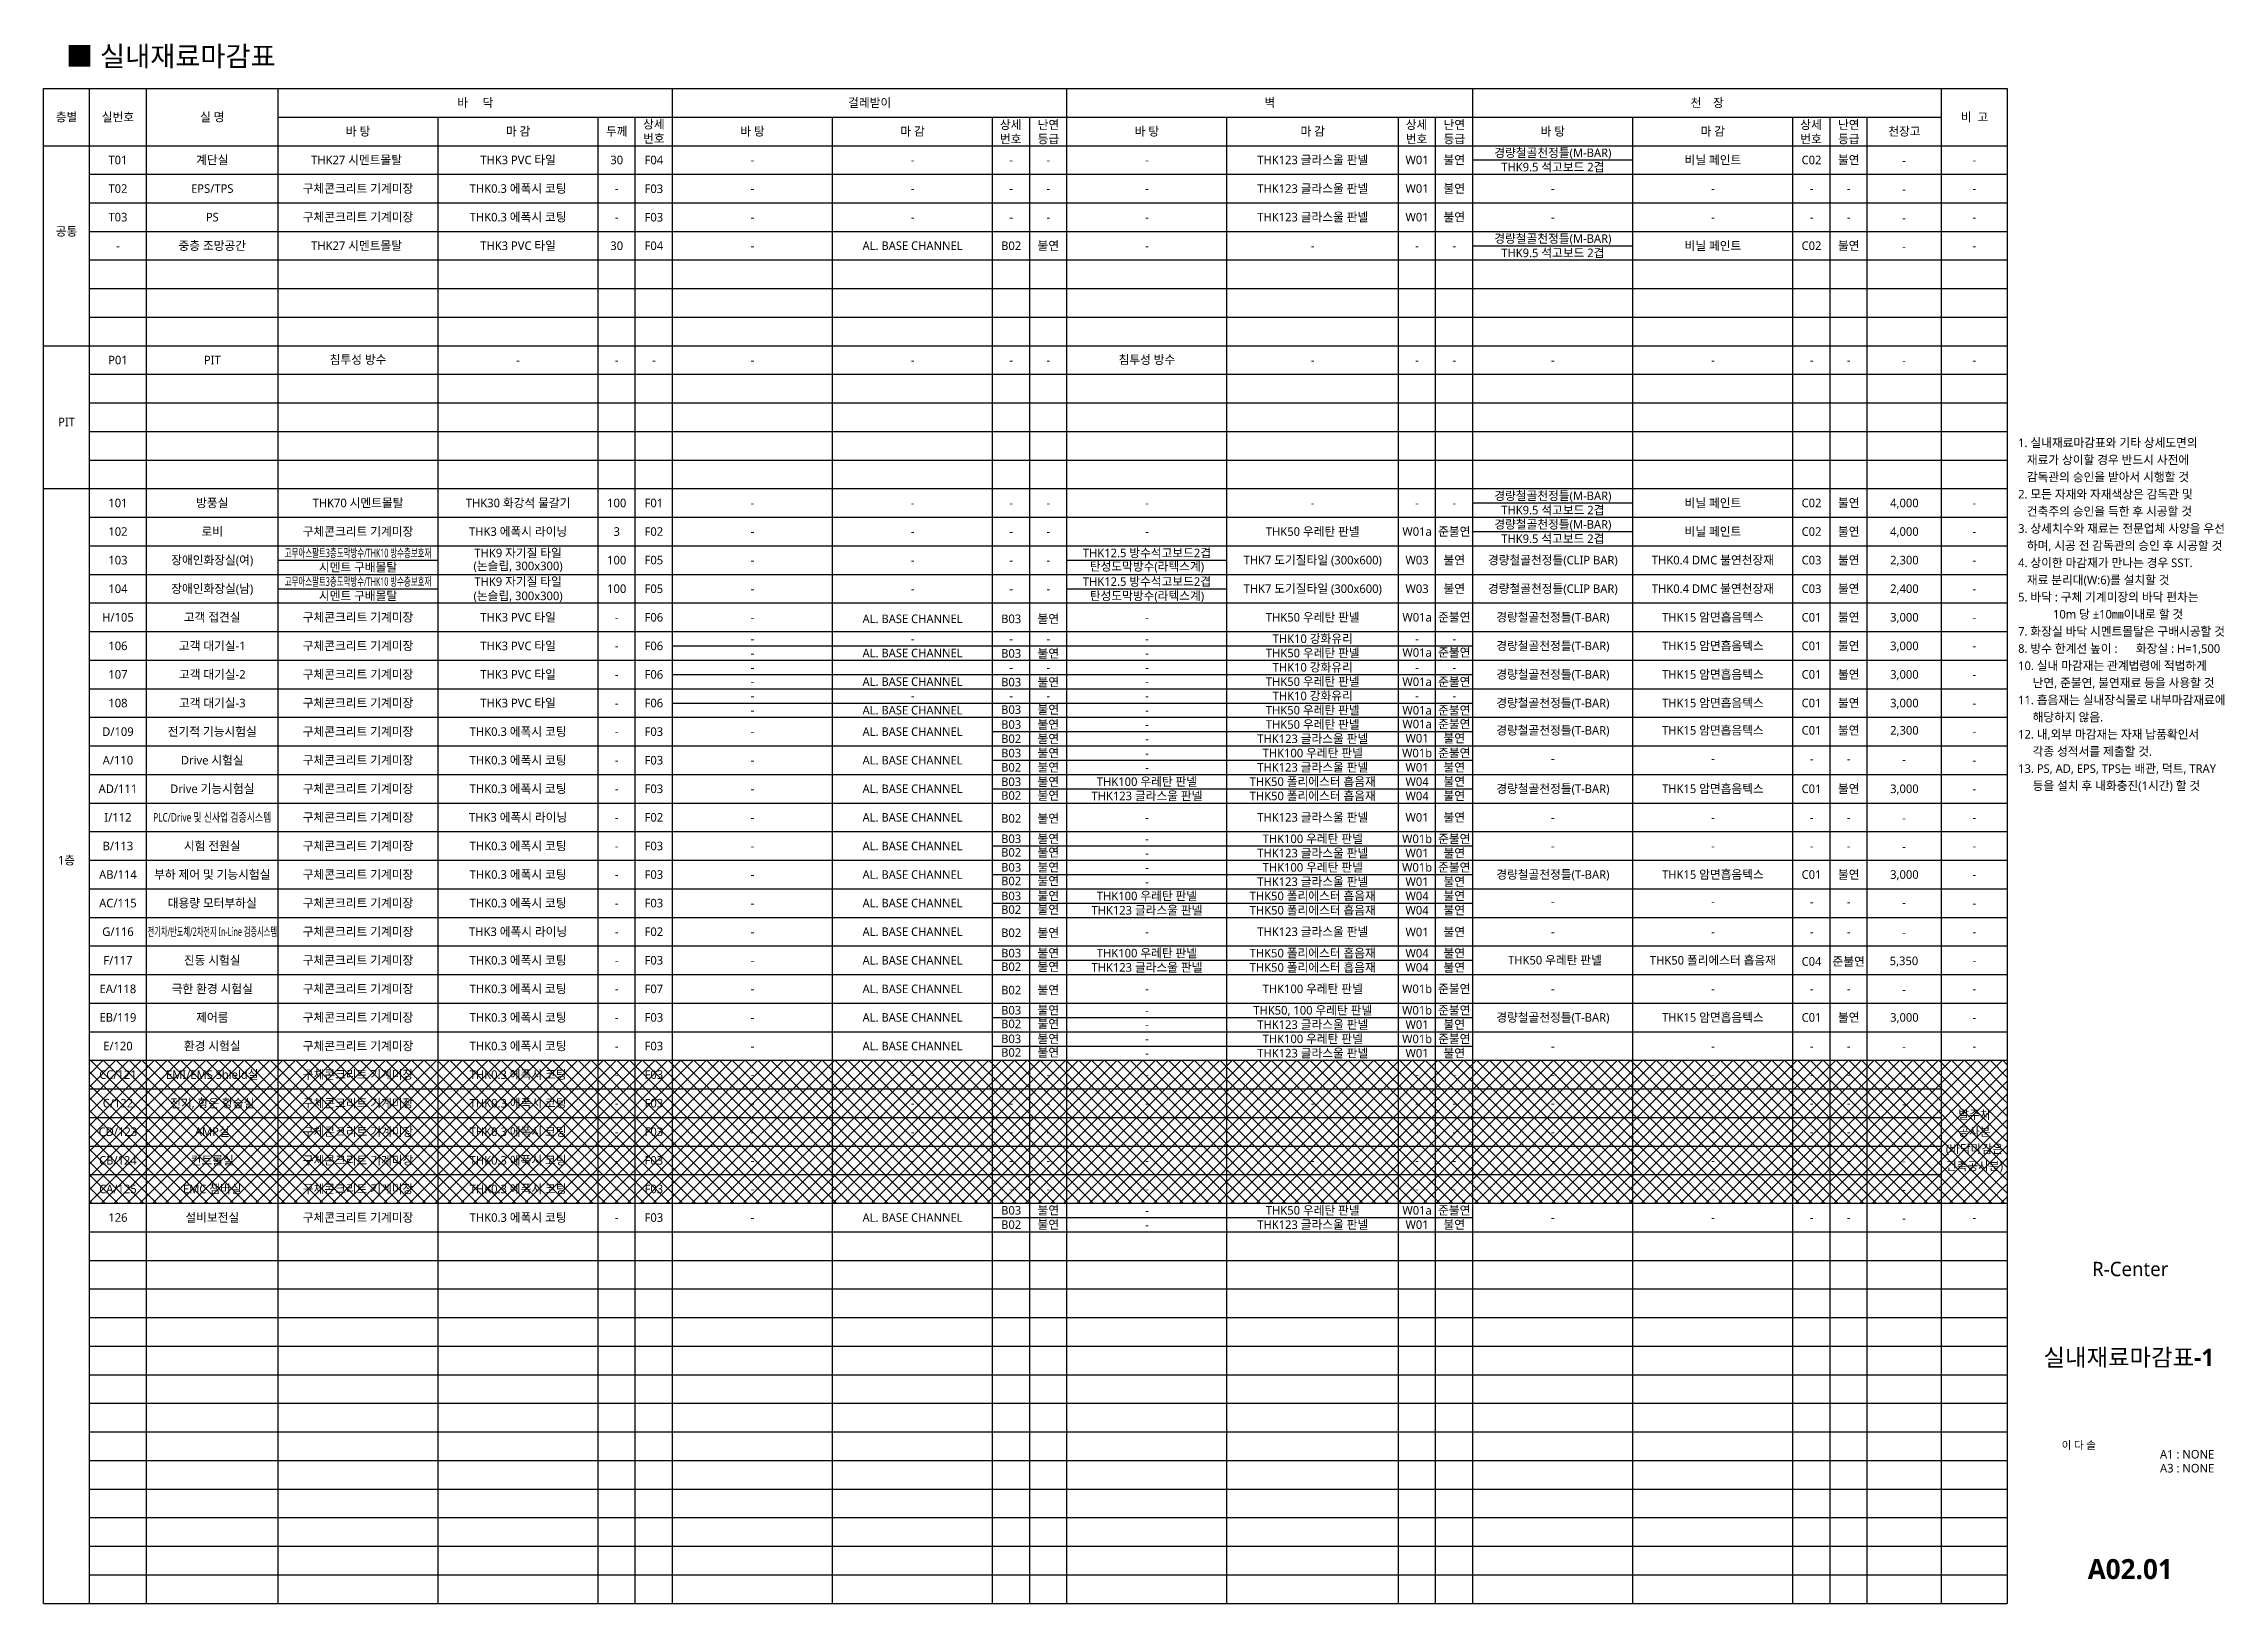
# Model space of a CAD drawing. Header units: millimetres. Extents: x 233 to 16681, y 105 to 2867.
# Drawn here: x 233 to 4047, y 105 to 2834 of the extents above; entities that cross this region are included whole.
import ezdxf
from ezdxf.enums import TextEntityAlignment as Align

# ---------------------------------------------------------------- set-up
doc = ezdxf.new("R2010")
doc.units = ezdxf.units.MM
doc.header["$LTSCALE"] = 5
for name, color, linetype in [('@별도공사분', 252, 'Continuous'), ('A-TXT-NOTE', 3, 'Continuous'), ('DIM', 7, 'Continuous'), ('ETC-8', 8, 'Continuous'), ('TEXT', 3, 'Continuous'), ('TXT', 3, 'Continuous'), ('XR-SHEET$0$TITLE', 7, 'Continuous'), ('XR-SHEET$1$SHT', 5, 'Continuous'), ('XR-SHEET$1$TEXT', 3, 'Continuous')]:
    doc.layers.add(name, color=color, linetype=linetype)
doc.styles.add('XR-SHEET$0$굴림체(옥산)', font='malgun.ttf')
doc.styles.add('맑은고딕', font='malgun.ttf')
doc.styles.add('맑은고딕B', font='malgunbd.ttf')
doc.styles.add('스타일1', font='malgun.ttf')

msp = doc.modelspace()

# ---------------------------------------------------------------- texts
at = {"layer": 'TEXT', "style": '스타일1'}
msp.add_text('■ 실내재료마감표', height=35, dxfattribs=at).set_placement((271.5, 2794))
msp.add_text('R-Center', height=25, dxfattribs=at).set_placement((3882.5, 690), align=Align.MIDDLE_CENTER)
at = {"layer": 'TXT', "style": '스타일1'}
for s, p in [('층별', (272.5, 2705)), ('실번호', (362.5, 2705)), ('실 명', (527.5, 2705)), ('바     닥', (987.5, 2730)), ('걸레받이', (1677.5, 2730)), ('벽', (2377.5, 2730)), ('천    장', (3142.5, 2730)), ('비  고', (3610, 2705)), ('바 탕', (782.5, 2680)), ('마 감', (1062.5, 2680)), ('두께', (1235, 2680)), ('상세', (1300, 2692.5)), ('번호', (1300, 2667.5)), ('바 탕', (1472.5, 2680)), ('마 감', (1752.5, 2680)), ('상세', (1924.1, 2691.6)), ('번호', (1924.1, 2666.6)), ('등급', (1990.2, 2666.6)), ('난연', (1990.2, 2691.6)), ('바 탕', (2162.5, 2680)), ('마 감', (2452.5, 2680)), ('상세', (2634.1, 2691.6)), ('번호', (2634.1, 2666.6)), ('등급', (2700.2, 2666.6)), ('난연', (2700.2, 2691.6)), ('바 탕', (2872.5, 2680)), ('마 감', (3152.5, 2680)), ('상세', (3324.1, 2691.6)), ('번호', (3324.1, 2666.6)), ('등급', (3390.2, 2666.6)), ('난연', (3390.2, 2691.6)), ('천장고', (3487.5, 2680)), ('T01', (362.5, 2630)), ('계단실', (527.5, 2630)), ('THK27 시멘트몰탈 ', (782.5, 2630)), ('THK3 PVC 타일', (1062.5, 2630)), ('30', (1235, 2630)), ('F04', (1300, 2630)), ('THK123 글라스울 판넬', (2452.5, 2630)), ('W01', (2635, 2630)), ('불연', (2700, 2630)), ('경량철골천정틀(M-BAR)', (2872.5, 2642.5)), ('비닐 페인트', (3152.5, 2630)), ('C02', (3325, 2630)), ('불연', (3390, 2630)), ('-', (1472.5, 2630)), ('-', (1752.5, 2630)), ('-', (1925, 2630)), ('-', (1990, 2630)), ('-', (2162.5, 2630)), ('THK9.5 석고보드 2겹', (2872.5, 2617.5)), ('-', (3486.7, 2629)), ('-', (3610, 2630)), ('T02', (362.5, 2580)), ('EPS/TPS', (527.5, 2580)), ('구체콘크리트 기계미장', (782.5, 2580)), ('THK0.3 에폭시 코팅', (1062.5, 2580)), ('-', (1235, 2580)), ('F03', (1300, 2579.6)), ('-', (1472.5, 2580)), ('-', (1752.5, 2580)), ('-', (1925, 2580)), ('-', (1990, 2580)), ('-', (2162.5, 2580)), ('THK123 글라스울 판넬', (2452.5, 2580)), ('W01', (2635, 2580)), ('불연', (2700, 2580)), ('-', (2872.5, 2580)), ('-', (3152.5, 2580)), ('-', (3325, 2580)), ('-', (3390, 2580)), ('-', (3486.7, 2579)), ('-', (3610, 2580)), ('T03', (362.5, 2530)), ('PS', (527.5, 2530)), ('구체콘크리트 기계미장', (782.5, 2530)), ('THK0.3 에폭시 코팅', (1062.5, 2530)), ('-', (1235, 2530)), ('F03', (1300, 2529.8)), ('-', (1472.5, 2530)), ('-', (1752.5, 2530)), ('-', (1925, 2530)), ('-', (1990, 2530)), ('-', (2162.5, 2530)), ('THK123 글라스울 판넬', (2452.5, 2530)), ('W01', (2635, 2530)), ('불연', (2700, 2530)), ('-', (2872.5, 2530)), ('-', (3152.5, 2530)), ('-', (3325, 2530)), ('-', (3390, 2530)), ('-', (3486.7, 2529)), ('-', (3610, 2530)), ('공통', (272.5, 2505)), ('중층 조망공간', (527.5, 2480)), ('THK27 시멘트몰탈 ', (782.5, 2480)), ('THK3 PVC 타일', (1062.5, 2480)), ('30', (1235, 2480)), ('F04', (1300, 2480)), ('AL. BASE CHANNEL', (1752.5, 2480)), ('B02', (1925, 2480)), ('불연', (1990, 2480)), ('경량철골천정틀(M-BAR)', (2872.5, 2492.5)), ('비닐 페인트', (3152.5, 2479.8)), ('C02', (3325, 2480)), ('불연', (3390, 2480)), ('-', (362.5, 2480)), ('-', (1472.5, 2480)), ('-', (2162.5, 2480)), ('-', (2452.5, 2480)), ('-', (2635, 2480)), ('-', (2700, 2480)), ('THK9.5 석고보드 2겹', (2872.5, 2467.5)), ('-', (3486.7, 2479)), ('-', (3610, 2480)), ('침투성 방수', (782.5, 2280.8)), ('침투성 방수', (2162.5, 2280.5)), ('P01', (362.5, 2280)), ('PIT', (527.5, 2280)), ('-', (1062.5, 2280)), ('-', (1235, 2280)), ('-', (1300, 2280)), ('-', (1472.5, 2280)), ('-', (1752.5, 2280)), ('-', (1925, 2280)), ('-', (1990, 2280)), ('-', (2452.5, 2280)), ('-', (2635, 2280)), ('-', (2700, 2280)), ('-', (2872.5, 2280)), ('-', (3152.5, 2280)), ('-', (3325, 2280)), ('-', (3390, 2280)), ('-', (3486.7, 2279)), ('-', (3610, 2280)), ('PIT', (272.5, 2171.8)), ('101', (362.5, 2030)), ('방풍실', (527.5, 2030)), ('THK70 시멘트몰탈', (782.5, 2030)), ('THK30 화강석 물갈기', (1062.5, 2030)), ('100', (1235, 2030)), ('F01', (1300, 2030)), ('-', (1472.5, 2030)), ('-', (1752.5, 2030)), ('-', (1925, 2030)), ('-', (1990, 2030)), ('-', (2162.5, 2030)), ('-', (2452.5, 2030)), ('-', (2635, 2030)), ('-', (2700, 2030)), ('경량철골천정틀(M-BAR)', (2872.5, 2042.5)), ('THK9.5 석고보드 2겹', (2872.5, 2017.5)), ('비닐 페인트', (3152.5, 2030)), ('C02', (3325, 2030)), ('불연', (3390, 2030)), ('4,000', (3487.5, 2030)), ('-', (3610, 2030)), ('102', (362.5, 1980)), ('로비', (527.5, 1980)), ('구체콘크리트 기계미장', (782.5, 1980)), ('THK3 에폭시 라이닝', (1062.5, 1980)), ('3', (1235, 1980)), ('F02', (1300, 1980)), ('THK50 우레탄 판넬', (2452.5, 1980)), ('W01a', (2635, 1980)), ('준불연', (2700, 1980)), ('경량철골천정틀(M-BAR)', (2872.5, 1992.5)), ('비닐 페인트', (3152.5, 1980)), ('C02', (3325, 1980)), ('불연', (3390, 1980)), ('4,000', (3487.5, 1980)), ('THK9 자기질 타일', (1062.5, 1942.5)), ('-', (1472.5, 1980)), ('-', (1752.5, 1980)), ('-', (1925, 1980)), ('-', (1990, 1980)), ('THK12.5 방수석고보드2겹', (2162.5, 1942.5)), ('-', (2162.5, 1980)), ('THK9.5 석고보드 2겹', (2872.5, 1967.5)), ('-', (3610, 1980)), ('103', (362.5, 1930)), ('장애인화장실(여)', (527.5, 1930)), ('시멘트 구배몰탈', (782.5, 1917.5)), ('(논슬립, 300x300)', (1062.5, 1919.9)), ('100', (1235, 1930)), ('F05', (1300, 1930)), ('-', (1472.5, 1930)), ('-', (1472.5, 1930)), ('-', (1752.5, 1930)), ('-', (1752.5, 1930)), ('-', (1925, 1930)), ('-', (1925, 1930)), ('-', (1990, 1930)), ('-', (1990, 1930)), ('탄성도막방수(라텍스계)', (2162.5, 1919)), ('THK7 도기질타일 (300x600)', (2452.5, 1930)), ('W03', (2635, 1930)), ('불연', (2700, 1930)), ('경량철골천정틀(CLIP BAR)', (2872.5, 1930)), ('THK0.4 DMC 불연천장재', (3152.5, 1930)), ('C03', (3325, 1930)), ('불연', (3390, 1930)), ('2,300', (3487.5, 1930)), ('-', (3610, 1930)), ('104', (362.5, 1880)), ('장애인화장실(남)', (527.5, 1880)), ('시멘트 구배몰탈', (782.5, 1867.5)), ('(논슬립, 300x300)', (1062.5, 1867.5)), ('THK9 자기질 타일', (1062.5, 1892.5)), ('100', (1235, 1880)), ('F05', (1300, 1880)), ('-', (1472.5, 1880)), ('-', (1752.5, 1880)), ('-', (1925, 1880)), ('-', (1990, 1880)), ('THK12.5 방수석고보드2겹', (2162.5, 1892.5)), ('탄성도막방수(라텍스계)', (2162.5, 1867.5)), ('THK7 도기질타일 (300x600)', (2452.5, 1880)), ('W03', (2635, 1880)), ('불연', (2700, 1880)), ('경량철골천정틀(CLIP BAR)', (2872.5, 1880)), ('THK0.4 DMC 불연천장재', (3152.5, 1880)), ('C03', (3325, 1880)), ('불연', (3390, 1880)), ('2,400', (3487.5, 1880)), ('-', (3610, 1880)), ('H/105', (362.5, 1830)), ('고객 접견실', (527.5, 1830)), ('구체콘크리트 기계미장', (782.5, 1830)), ('THK3 PVC 타일', (1062.5, 1830)), ('F06', (1300, 1830)), ('AL. BASE CHANNEL', (1752.5, 1827.3)), ('B03', (1925, 1827.3)), ('불연', (1990, 1827.3)), ('THK50 우레탄 판넬', (2452.5, 1830)), ('W01a', (2635, 1830)), ('준불연', (2700, 1830)), ('경량철골천정틀(T-BAR)', (2872.5, 1830)), ('THK15 암면흡음텍스', (3152.5, 1830)), ('C01', (3325, 1830)), ('불연', (3390, 1830)), ('3,000', (3487.5, 1830)), ('-', (1235, 1830)), ('-', (1472.5, 1830)), ('-', (2162.5, 1830)), ('THK10 강화유리', (2452.5, 1792.5)), ('-', (3610, 1830)), ('106', (362.5, 1780)), ('고객 대기실-1', (527.5, 1780)), ('구체콘크리트 기계미장', (782.5, 1780)), ('THK3 PVC 타일', (1062.5, 1780)), ('-', (1235, 1780)), ('F06', (1300, 1780)), ('-', (1472.5, 1792.5)), ('-', (1472.5, 1767.5)), ('AL. BASE CHANNEL', (1752.5, 1767.5)), ('-', (1752.5, 1792.5)), ('B03', (1925, 1766.8)), ('-', (1925, 1792.5)), ('불연', (1990, 1766.8)), ('-', (1990, 1792.5)), ('-', (2162.5, 1792.5)), ('-', (2162.5, 1767.5)), ('THK50 우레탄 판넬', (2452.5, 1767.5)), ('W01a', (2635, 1768.4)), ('-', (2635, 1792.5)), ('준불연', (2700, 1768.4)), ('-', (2700, 1792.5)), ('경량철골천정틀(T-BAR)', (2872.5, 1780)), ('THK15 암면흡음텍스', (3152.5, 1780)), ('C01', (3325, 1780)), ('불연', (3390, 1780)), ('3,000', (3487.5, 1780)), ('-', (3610, 1780)), ('107', (362.5, 1730)), ('고객 대기실-2', (527.5, 1730)), ('구체콘크리트 기계미장', (782.5, 1730)), ('THK3 PVC 타일', (1062.5, 1730)), ('-', (1235, 1730)), ('F06', (1300, 1730)), ('-', (1472.5, 1742.5)), ('AL. BASE CHANNEL', (1752.5, 1717.5)), ('B03', (1925, 1716.6)), ('-', (1925, 1742.5)), ('불연', (1990, 1716.6)), ('-', (1990, 1742.5)), ('-', (2162.5, 1742.5)), ('THK50 우레탄 판넬', (2452.5, 1717.5)), ('THK10 강화유리', (2452.5, 1742.5)), ('W01a', (2635, 1717.2)), ('-', (2635, 1742.5)), ('준불연', (2700, 1717.2)), ('-', (2700, 1742.5)), ('경량철골천정틀(T-BAR)', (2872.5, 1730)), ('THK15 암면흡음텍스', (3152.5, 1730)), ('C01', (3325, 1730)), ('불연', (3390, 1730)), ('3,000', (3487.5, 1730)), ('-', (3610, 1730)), ('108', (362.5, 1680)), ('고객 대기실-3', (527.5, 1680)), ('구체콘크리트 기계미장', (782.5, 1680)), ('THK3 PVC 타일', (1062.5, 1680)), ('-', (1235, 1680)), ('F06', (1300, 1680)), ('-', (1472.5, 1717.5)), ('-', (1472.5, 1692.5)), ('-', (1752.5, 1692.5)), ('-', (1925, 1692.5)), ('-', (1990, 1692.5)), ('-', (2162.5, 1717.5)), ('-', (2162.5, 1692.5)), ('THK10 강화유리', (2452.5, 1692.5)), ('-', (2635, 1692.5)), ('-', (2700, 1692.5)), ('경량철골천정틀(T-BAR)', (2872.5, 1680)), ('THK15 암면흡음텍스', (3152.5, 1680)), ('C01', (3325, 1680)), ('불연', (3390, 1680)), ('3,000', (3487.5, 1680)), ('-', (3610, 1680)), ('-', (1472.5, 1667.5)), ('AL. BASE CHANNEL', (1752.5, 1667.5)), ('B03', (1925, 1668.5)), ('B03', (1925, 1642.5)), ('불연', (1990, 1668.5)), ('불연', (1990, 1642.5)), ('-', (2162.5, 1667.5)), ('-', (2162.5, 1642.5)), ('THK50 우레탄 판넬', (2452.5, 1667.5)), ('THK50 우레탄 판넬', (2452.5, 1642.5)), ('W01a', (2635, 1667.2)), ('W01a', (2635, 1643.3)), ('준불연', (2700, 1667.2)), ('준불연', (2700, 1643.3)), ('경량철골천정틀(T-BAR)', (2872.5, 1632.2)), ('THK15 암면흡음텍스', (3152.5, 1632.2)), ('불연', (3390, 1632.2)), ('D/109', (362.5, 1630)), ('전기적 기능시험실', (527.5, 1630)), ('구체콘크리트 기계미장', (782.5, 1630)), ('THK0.3 에폭시 코팅', (1062.5, 1630)), ('-', (1235, 1630)), ('F03', (1300, 1630)), ('-', (1472.5, 1630)), ('AL. BASE CHANNEL', (1752.5, 1630)), ('B02', (1925, 1617.5)), ('불연', (1990, 1617.5)), ('-', (2162.5, 1617.5)), ('THK123 글라스울 판넬', (2452.5, 1617.5)), ('W01', (2635, 1618.4)), ('불연', (2700, 1618.4)), ('C01', (3325, 1632.2)), ('2,300', (3487.5, 1632.2)), ('-', (3610, 1630)), ('A/110', (362.5, 1580)), ('Drive 시험실', (527.5, 1580)), ('구체콘크리트 기계미장', (782.5, 1580)), ('THK0.3 에폭시 코팅', (1062.5, 1580)), ('-', (1235, 1580)), ('F03', (1300, 1580)), ('-', (1472.5, 1580)), ('AL. BASE CHANNEL', (1752.5, 1580)), ('B03', (1925, 1592.5)), ('B02', (1925, 1567.5)), ('불연', (1990, 1592.5)), ('불연', (1990, 1567.5)), ('-', (2162.5, 1592.5)), ('-', (2162.5, 1567.5)), ('THK123 글라스울 판넬', (2452.5, 1567.5)), ('THK100 우레탄 판넬', (2452.5, 1592.5)), ('W01b', (2635, 1592.5)), ('W01', (2635, 1567.5)), ('준불연', (2700, 1592.5)), ('불연', (2700, 1567.5)), ('-', (2872.5, 1583.2)), ('-', (3152.5, 1583.2)), ('-', (3325, 1582.3)), ('-', (3390, 1582.3)), ('-', (3486.7, 1581.3)), ('-', (3610, 1580)), ('AD/111', (362.5, 1530)), ('Drive 기능시험실', (527.5, 1530)), ('구체콘크리트 기계미장', (782.5, 1530)), ('THK0.3 에폭시 코팅', (1062.5, 1530)), ('-', (1235, 1530)), ('F03', (1300, 1530)), ('-', (1472.5, 1530)), ('AL. BASE CHANNEL', (1752.5, 1530)), ('B03', (1925, 1542.3)), ('B02', (1925, 1518.2)), ('불연', (1990, 1542.3)), ('불연', (1990, 1518.2)), ('THK123 글라스울 판넬', (2162.5, 1517.5)), ('THK100 우레탄 판넬', (2162.5, 1542.5)), ('THK50 폴리에스터 흡음재', (2452.5, 1542.5)), ('THK50 폴리에스터 흡음재', (2452.5, 1517.5)), ('W04', (2635, 1542.5)), ('불연', (2700, 1542.5)), ('불연', (2700, 1517.5)), ('경량철골천정틀(T-BAR)', (2872.5, 1530)), ('THK15 암면흡음텍스', (3152.5, 1530)), ('C01', (3325, 1530)), ('불연', (3390, 1530)), ('3,000', (3487.5, 1530)), ('-', (3610, 1530)), ('구체콘크리트 기계미장', (782.5, 1480)), ('THK3 에폭시 라이닝', (1062.5, 1480)), ('F02', (1300, 1480)), ('THK123 글라스울 판넬', (2452.5, 1480)), ('W04', (2635, 1517.5)), ('W01', (2635, 1480)), ('불연', (2700, 1480)), ('I/112', (362.5, 1480)), ('-', (1235, 1480)), ('-', (1472.5, 1480)), ('AL. BASE CHANNEL', (1752.5, 1480)), ('B02', (1925, 1478.1)), ('B03', (1925, 1442.6)), ('불연', (1990, 1478.1)), ('불연', (1990, 1442.6)), ('-', (2162.5, 1480)), ('THK100 우레탄 판넬', (2452.5, 1442.5)), ('W01b', (2635, 1442.5)), ('준불연', (2700, 1442.5)), ('-', (2872.5, 1480)), ('-', (3152.5, 1480)), ('-', (3325, 1480)), ('-', (3390, 1480)), ('-', (3486.7, 1479)), ('-', (3610, 1480)), ('1층', (272.5, 1405)), ('B/113', (362.5, 1430)), ('시험 전원실', (527.5, 1430)), ('구체콘크리트 기계미장', (782.5, 1430)), ('THK0.3 에폭시 코팅', (1062.5, 1430)), ('-', (1235, 1430)), ('F03', (1300, 1430)), ('-', (1472.5, 1430)), ('AL. BASE CHANNEL', (1752.5, 1430)), ('B02', (1925, 1418.7)), ('불연', (1990, 1418.7)), ('-', (2162.5, 1442.5)), ('-', (2162.5, 1417.5)), ('THK123 글라스울 판넬', (2452.5, 1417.5)), ('W01', (2635, 1417.5)), ('불연', (2700, 1417.5)), ('-', (2872.5, 1430)), ('-', (3152.5, 1430)), ('-', (3325, 1430)), ('-', (3390, 1430)), ('-', (3486.7, 1429)), ('-', (3610, 1430)), ('AB/114', (362.5, 1380)), ('부하 제어 및 기능시험실', (527.5, 1380)), ('구체콘크리트 기계미장', (782.5, 1380)), ('THK0.3 에폭시 코팅', (1062.5, 1380)), ('-', (1235, 1380)), ('F03', (1300, 1380)), ('-', (1472.5, 1380)), ('AL. BASE CHANNEL', (1752.5, 1380)), ('B03', (1925, 1392.6)), ('B02', (1925, 1368.7)), ('불연', (1990, 1392.6)), ('불연', (1990, 1368.7)), ('-', (2162.5, 1392.5)), ('THK123 글라스울 판넬', (2452.5, 1367.5)), ('THK100 우레탄 판넬', (2452.5, 1392.5)), ('W01b', (2635, 1392.5)), ('W01', (2635, 1367.5)), ('준불연', (2700, 1392.5)), ('불연', (2700, 1367.5)), ('경량철골천정틀(T-BAR)', (2872.5, 1380)), ('THK15 암면흡음텍스', (3152.5, 1380)), ('C01', (3325, 1380)), ('불연', (3390, 1380)), ('3,000', (3487.5, 1380)), ('-', (3610, 1380)), ('AC/115', (362.5, 1330)), ('대용량 모터부하실', (527.5, 1330)), ('구체콘크리트 기계미장', (782.5, 1330)), ('THK0.3 에폭시 코팅', (1062.5, 1330)), ('F03', (1300, 1330)), ('AL. BASE CHANNEL', (1752.5, 1330)), ('B03', (1925, 1342.6)), ('불연', (1990, 1342.6)), ('THK100 우레탄 판넬', (2162.5, 1342.5)), ('-', (2162.5, 1367.5)), ('THK50 폴리에스터 흡음재', (2452.5, 1342.5)), ('W04', (2635, 1342.5)), ('불연', (2700, 1342.5)), ('-', (1235, 1330)), ('-', (1472.5, 1330)), ('B02', (1925, 1318.7)), ('불연', (1990, 1318.7)), ('THK123 글라스울 판넬', (2162.5, 1317.5)), ('THK50 폴리에스터 흡음재', (2452.5, 1317.5)), ('W04', (2635, 1317.5)), ('불연', (2700, 1317.5)), ('-', (2872.5, 1333.2)), ('-', (3152.5, 1333.2)), ('-', (3325, 1332.3)), ('-', (3390, 1332.3)), ('-', (3486.7, 1331.3)), ('-', (3610, 1330)), ('G/116', (362.5, 1280)), ('구체콘크리트 기계미장', (782.5, 1280)), ('THK3 에폭시 라이닝', (1062.5, 1280)), ('-', (1235, 1280)), ('F02', (1300, 1280)), ('-', (1472.5, 1280)), ('AL. BASE CHANNEL', (1752.5, 1280)), ('B02', (1925, 1278.1)), ('불연', (1990, 1278.1)), ('-', (2162.5, 1280)), ('THK123 글라스울 판넬', (2452.5, 1280)), ('W01', (2635, 1279.4)), ('불연', (2700, 1279.4)), ('-', (2872.5, 1280)), ('-', (3152.5, 1280)), ('-', (3325, 1280)), ('-', (3390, 1280)), ('-', (3486.7, 1279)), ('-', (3610, 1280)), ('F/117', (362.5, 1230)), ('진동 시험실', (527.5, 1230)), ('구체콘크리트 기계미장', (782.5, 1230)), ('THK0.3 에폭시 코팅', (1062.5, 1230)), ('-', (1235, 1230)), ('F03', (1300, 1230)), ('-', (1472.5, 1230)), ('AL. BASE CHANNEL', (1752.5, 1230)), ('B03', (1925, 1242.6)), ('B02', (1925, 1218.7)), ('불연', (1990, 1242.6)), ('불연', (1990, 1218.7)), ('THK123 글라스울 판넬', (2162.5, 1217.5)), ('THK100 우레탄 판넬', (2162.5, 1242.5)), ('THK50 폴리에스터 흡음재', (2452.5, 1242.5)), ('THK50 폴리에스터 흡음재', (2452.5, 1217.5)), ('W04', (2635, 1242.5)), ('W04', (2635, 1217.5)), ('불연', (2700, 1242.5)), ('불연', (2700, 1217.5)), ('THK50 우레탄 판넬', (2876.2, 1230.2)), ('THK50 폴리에스터 흡음재', (3152.5, 1230)), ('C04', (3325, 1227.9)), ('준불연', (3390, 1227.9)), ('5,350', (3486.7, 1229)), ('-', (3610, 1230)), ('EA/118', (362.5, 1180)), ('극한 환경 시험실', (527.5, 1180)), ('구체콘크리트 기계미장', (782.5, 1180)), ('THK0.3 에폭시 코팅', (1062.5, 1180)), ('F07', (1300, 1180)), ('AL. BASE CHANNEL', (1752.5, 1180)), ('B02', (1925, 1177.9)), ('불연', (1990, 1177.9)), ('THK100 우레탄 판넬', (2452.5, 1180)), ('W01b', (2635, 1180)), ('준불연', (2700, 1180)), ('-', (1235, 1180)), ('-', (1472.5, 1180)), ('B03', (1925, 1142.6)), ('불연', (1990, 1142.6)), ('-', (2162.5, 1180)), ('THK50, 100 우레탄 판넬', (2452.5, 1142.5)), ('W01b', (2635, 1142.5)), ('준불연', (2700, 1142.5)), ('-', (2872.5, 1180)), ('-', (3152.5, 1180)), ('-', (3325, 1180)), ('-', (3390, 1180)), ('-', (3486.7, 1179)), ('-', (3610, 1180)), ('EB/119', (362.5, 1130)), ('제어룸', (527.5, 1130)), ('구체콘크리트 기계미장', (782.5, 1130)), ('THK0.3 에폭시 코팅', (1062.5, 1130)), ('-', (1235, 1130)), ('F03', (1300, 1130)), ('-', (1472.5, 1130)), ('AL. BASE CHANNEL', (1752.5, 1130)), ('B02', (1925, 1118.7)), ('불연', (1990, 1118.7)), ('-', (2162.5, 1142.5)), ('-', (2162.5, 1117.5)), ('THK123 글라스울 판넬', (2452.5, 1117.5)), ('W01', (2635, 1117.5)), ('불연', (2700, 1117.5)), ('경량철골천정틀(T-BAR)', (2872.5, 1130)), ('THK15 암면흡음텍스', (3152.5, 1130)), ('C01', (3325, 1130)), ('불연', (3390, 1130)), ('3,000', (3487.5, 1130)), ('-', (3610, 1130)), ('E/120', (362.5, 1080)), ('환경 시험실', (527.5, 1080)), ('구체콘크리트 기계미장', (782.5, 1080)), ('THK0.3 에폭시 코팅', (1062.5, 1080)), ('-', (1235, 1080)), ('F03', (1300, 1080)), ('-', (1472.5, 1080)), ('AL. BASE CHANNEL', (1752.5, 1080)), ('B03', (1925, 1092.6)), ('B02', (1925, 1068.7)), ('불연', (1990, 1092.6)), ('불연', (1990, 1068.7)), ('-', (2162.5, 1092.5)), ('THK123 글라스울 판넬', (2452.5, 1067.5)), ('THK100 우레탄 판넬', (2452.5, 1092.5)), ('W01b', (2635, 1092.5)), ('W01', (2635, 1067.5)), ('준불연', (2700, 1092.5)), ('불연', (2700, 1067.5)), ('-', (2872.5, 1080)), ('-', (3152.5, 1080)), ('-', (3325, 1080)), ('-', (3390, 1080)), ('-', (3486.7, 1079)), ('-', (3610, 1080)), ('CC/121', (362.5, 1030)), ('EMI/EMS Shield실', (527.5, 1030)), ('구체콘크리트 기계미장', (782.5, 1030)), ('THK0.3 에폭시 코팅', (1062.5, 1030)), ('F03', (1300, 1030)), ('-', (2162.5, 1067.5)), ('-', (1235, 1030)), ('-', (1472.5, 1030)), ('-', (1752.5, 1030)), ('-', (1925, 1030)), ('-', (1990, 1030)), ('-', (2162.5, 1030)), ('-', (2452.5, 1030)), ('-', (2635, 1030)), ('-', (2700, 1030)), ('-', (2872.5, 1030)), ('-', (3152.5, 1030)), ('-', (3325, 1030)), ('-', (3390, 1030)), ('-', (3486.7, 1029)), ('C/122', (362.5, 980)), ('전기, 항온 항습실', (527.5, 980)), ('구체콘크리트 기계미장', (782.5, 980)), ('THK0.3 에폭시 코팅', (1062.5, 980)), ('-', (1235, 980)), ('F03', (1300, 980)), ('-', (1472.5, 980)), ('-', (1752.5, 980)), ('-', (1925, 980)), ('-', (1990, 980)), ('-', (2162.5, 980)), ('-', (2452.5, 980)), ('-', (2635, 980)), ('-', (2700, 980)), ('-', (2872.5, 980)), ('-', (3152.5, 980)), ('-', (3325, 980)), ('-', (3390, 980)), ('-', (3486.7, 979)), ('발주처', (3610, 960)), ('CD/123', (362.5, 930)), ('AMP실', (527.5, 930)), ('구체콘크리트 기계미장', (782.5, 930)), ('THK0.3 에폭시 코팅', (1062.5, 930)), ('-', (1235, 930)), ('F03', (1300, 930)), ('-', (1472.5, 930)), ('-', (1752.5, 930)), ('-', (1925, 930)), ('-', (1990, 930)), ('-', (2162.5, 930)), ('-', (2452.5, 930)), ('-', (2635, 930)), ('-', (2700, 930)), ('-', (2872.5, 930)), ('-', (3152.5, 930)), ('-', (3325, 930)), ('-', (3390, 930)), ('-', (3486.7, 929)), ('공사분', (3610, 930)), ('CB/124', (362.5, 880)), ('컨트롤실', (527.5, 880)), ('구체콘크리트 기계미장', (782.5, 880)), ('THK0.3 에폭시 코팅', (1062.5, 880)), ('-', (1235, 880)), ('F03', (1300, 880)), ('-', (1472.5, 880)), ('-', (1752.5, 880)), ('-', (1925, 880)), ('-', (1990, 880)), ('-', (2162.5, 880)), ('-', (2452.5, 880)), ('-', (2635, 880)), ('-', (2700, 880)), ('-', (2872.5, 880)), ('-', (3152.5, 880)), ('-', (3325, 880)), ('-', (3390, 880)), ('-', (3486.7, 879)), ('(바닥마감은', (3610, 900)), ('건축공사분)', (3610, 870)), ('EMC 챔버실', (527.5, 830)), ('구체콘크리트 기계미장', (782.5, 830)), ('THK0.3 에폭시 코팅', (1062.5, 830)), ('CA/125', (362.5, 830)), ('-', (1235, 830)), ('F03', (1300, 830)), ('-', (1472.5, 830)), ('-', (1752.5, 830)), ('-', (1925, 830)), ('불연', (1990, 792.6)), ('-', (1990, 830)), ('-', (2162.5, 830)), ('THK50 우레탄 판넬', (2452.5, 792.5)), ('-', (2452.5, 830)), ('-', (2635, 830)), ('준불연', (2700, 792.5)), ('-', (2700, 830)), ('-', (2872.5, 830)), ('-', (3152.5, 830)), ('-', (3325, 830)), ('-', (3390, 830)), ('-', (3486.7, 829)), ('126', (362.5, 780)), ('설비보전실', (527.5, 780)), ('구체콘크리트 기계미장', (782.5, 780)), ('THK0.3 에폭시 코팅', (1062.5, 780)), ('-', (1235, 780)), ('F03', (1300, 780)), ('-', (1472.5, 780)), ('AL. BASE CHANNEL', (1752.5, 780)), ('B03', (1925, 792.6)), ('B02', (1925, 767.6)), ('불연', (1990, 767.6)), ('-', (2162.5, 792.5)), ('-', (2162.5, 767.5)), ('THK123 글라스울 판넬', (2452.5, 767.5)), ('W01a', (2635, 792.5)), ('W01', (2635, 767.5)), ('불연', (2700, 767.5)), ('-', (2872.5, 780)), ('-', (3152.5, 780)), ('-', (3325, 780)), ('-', (3390, 780)), ('-', (3486.7, 779)), ('-', (3610, 780))]:
    msp.add_text(s, height=15, dxfattribs=at).set_placement(p, align=Align.MIDDLE_CENTER)
for s, width, p in [('고무아스팔트3층도막방수/THK10 방수층보호재', 0.62, (782.5, 1942.5)), ('고무아스팔트3층도막방수/THK10 방수층보호재', 0.62, (782.5, 1892.5)), ('PLC/Drive 및 신사업 검증시스템', 0.74, (527.5, 1480)), ('전기차/반도체/2차전지 In-Line 검증시스템', 0.6, (527.5, 1280))]:
    msp.add_text(s, height=15, dxfattribs=dict(at, width=width)).set_placement(p, align=Align.MIDDLE_CENTER)

# ---------------------------------------------------------------- blocks, each defined once
blk = doc.blocks.new('XR-SHEET$0$TITLE')
at = {"layer": 'XR-SHEET$0$TITLE', "true_color": 0x000000, "style": 'XR-SHEET$0$굴림체(옥산)'}
for tag, height, p in [('동명칭', 6, (776.77, -457.26)), ('SCALE-A1', 3, (797.5, -522)), ('SCALE-A3', 3, (797.5, -527)), ('DATA', 3, (797.5, -540))]:
    blk.add_attdef(tag, text='', height=height, dxfattribs=at).set_placement(p, align=Align.MIDDLE)
for tag, height, p in [('TITLE1', 6, (776.5, -479.4)), ('TITLE4', 6, (776.5, -484.39)), ('TITLE2', 6, (776.5, -489)), ('TITLE5', 6, (776.5, -493.99)), ('TITLE3', 6, (776.5, -498.7)), ('NAME-1', 3, (760.16, -517.5)), ('NAME-2', 3, (760.16, -526.5)), ('A0.00', 7, (776.5, -561))]:
    blk.add_attdef(tag, text='', height=height, dxfattribs=at).set_placement(p, align=Align.MIDDLE_CENTER)
blk = doc.blocks.new('A$C5f08aae1')
at = {"layer": 'A-TXT-NOTE', "style": '맑은고딕'}
for s, p in [('1. 실내재료마감표와 기타 상세도면의 ', (13.9, -33.8)), ('   재료가 상이할 경우 반드시 사전에 ', (13.9, -63.8)), ('2. 모든 자재와 자재색상은 감독관 및 ', (13.9, -123.8)), ('   감독관의 승인을 받아서 시행할 것', (13.9, -93.8)), ('   건축주의 승인을 득한 후 시공할 것', (13.9, -153.8)), ('3. 상세치수와 재료는 전문업체 사양을 우선', (13.9, -183.8)), ('   하며, 시공 전 감독관의 승인 후 시공할 것', (13.9, -213.8)), ('4. 상이한 마감재가 만나는 경우 SST.', (13.9, -243.8)), ('   재료 분리대(W:6)를 설치할 것', (13.9, -273.8)), ('5. 바닥 : 구체 기계미장의 바닥 편차는 ', (13.9, -303.8)), ('            10m 당 ±10㎜이내로 할 것', (13.9, -333.8)), ('7. 화장실 바닥 시멘트몰탈은 구배시공할 것', (13.9, -363.8)), ('8. 방수 한계선 높이 :', (13.9, -393.8)), ('10. 실내 마감재는 관계법령에 적법하게', (13.9, -423.8)), ('   화장실 : H=1,500', (204.7, -393.8)), ('     난연, 준불연, 불연재료 등을 사용할 것', (13.9, -453.8)), ('11. 흡음재는 실내장식물로 내부마감재료에', (13.9, -483.8)), ('     해당하지 않음.', (13.9, -513.8)), ('12. 내,외부 마감재는 자재 납품확인서', (13.9, -543.8)), ('     각종 성적서를 제출할 것.', (13.9, -573.8)), ('13. PS, AD, EPS, TPS는 배관, 덕트, TRAY ', (13.9, -603.8)), ('     등을 설치 후 내화충진(1시간) 할 것', (13.9, -633.8))]:
    blk.add_text(s, height=15, dxfattribs=at).set_placement(p, align=Align.MIDDLE_LEFT)

# ---------------------------------------------------------------- hatches: boundary and pattern name
at = {"layer": '@별도공사분'}
h = msp.add_hatch(dxfattribs=at)
h.set_pattern_fill('ANSI37', color=256, scale=5, style=0)
h.paths.add_polyline_path([(312.5, 1055), (3667.5, 1055), (3667.5, 805), (312.5, 805)])

# ---------------------------------------------------------------- linework, layer by layer
at = {"layer": 'DIM'}
msp.add_line((642.5, 2705), (3552.5, 2705), dxfattribs=at)
at = {"layer": 'ETC-8'}
for p, q in [((922.5, 105), (922.5, 2705)), ((1202.5, 105), (1202.5, 2705)), ((1267.5, 105), (1267.5, 2705)), ((1612.5, 105), (1612.5, 2705)), ((1892.5, 105), (1892.5, 2705)), ((1892.5, 105), (1892.5, 2705)), ((1957.5, 105), (1957.5, 2705)), ((2302.5, 105), (2302.5, 2705)), ((2602.5, 105), (2602.5, 2705)), ((2667.5, 105), (2667.5, 2705)), ((3012.5, 105), (3012.5, 2705)), ((3292.5, 105), (3292.5, 2705)), ((3357.5, 105), (3357.5, 2705)), ((3422.5, 105), (3422.5, 2705)), ((312.5, 2605), (3667.5, 2605)), ((2732.5, 2630), (3012.5, 2630)), ((312.5, 2555), (3667.5, 2555)), ((312.5, 2505), (3667.5, 2505)), ((2732.5, 2480), (3012.5, 2480)), ((312.5, 2455), (3667.5, 2455)), ((312.5, 2405), (3667.5, 2405)), ((312.5, 2355), (3667.5, 2355)), ((312.5, 2305), (3667.5, 2305)), ((312.5, 2255), (3667.5, 2255)), ((312.5, 2205), (3667.5, 2205)), ((312.5, 2155), (3667.5, 2155)), ((312.5, 2105), (3667.5, 2105)), ((312.5, 2055), (3667.5, 2055)), ((2732.5, 2030), (3012.5, 2030)), ((312.5, 2005), (3667.5, 2005)), ((312.5, 1955), (3667.5, 1955)), ((2732.5, 1980), (3012.5, 1980)), ((642.5, 1930), (922.5, 1930)), ((2022.5, 1930), (2302.5, 1930)), ((312.5, 1905), (3667.5, 1905)), ((642.5, 1880), (922.5, 1880)), ((2022.5, 1880), (2302.5, 1880)), ((312.5, 1855), (3667.5, 1855)), ((312.5, 1805), (3667.5, 1805)), ((312.5, 1755), (3667.5, 1755)), ((1332.5, 1780), (2732.5, 1780)), ((1332.5, 1730), (2732.5, 1730)), ((312.5, 1705), (3667.5, 1705)), ((1332.5, 1680), (2732.5, 1680)), ((312.5, 1655), (3667.5, 1655)), ((312.5, 1605), (3667.5, 1605)), ((1892.5, 1630), (2732.5, 1630)), ((1892.5, 1580), (2732.5, 1580)), ((312.5, 1555), (3667.5, 1555)), ((1892.5, 1530), (2732.5, 1530)), ((312.5, 1505), (3667.5, 1505)), ((312.5, 1455), (3667.5, 1455)), ((1892.5, 1430), (2732.5, 1430)), ((312.5, 1405), (3667.5, 1405)), ((1892.5, 1380), (2732.5, 1380)), ((312.5, 1355), (3667.5, 1355)), ((312.5, 1305), (3667.5, 1305)), ((1892.5, 1330), (2732.5, 1330)), ((312.5, 1255), (3667.5, 1255)), ((1892.5, 1230), (2732.5, 1230)), ((312.5, 1205), (3667.5, 1205)), ((312.5, 1155), (3667.5, 1155)), ((1892.5, 1130), (2732.5, 1130)), ((312.5, 1105), (3667.5, 1105)), ((1892.5, 1080), (2732.5, 1080)), ((312.5, 1055), (3667.5, 1055)), ((312.5, 1005), (3552.5, 1005)), ((312.5, 955), (3552.5, 955)), ((312.5, 905), (3552.5, 905)), ((312.5, 855), (3552.5, 855)), ((312.5, 805), (3667.5, 805)), ((1892.5, 780), (2732.5, 780)), ((312.5, 755), (3667.5, 755)), ((312.5, 705), (3667.5, 705)), ((312.5, 655), (3667.5, 655)), ((312.5, 605), (3667.5, 605)), ((312.5, 555), (3667.5, 555)), ((312.5, 505), (3667.5, 505)), ((312.5, 455), (3667.5, 455)), ((312.5, 405), (3667.5, 405)), ((312.5, 355), (3667.5, 355)), ((312.5, 305), (3667.5, 305)), ((312.5, 255), (3667.5, 255)), ((312.5, 205), (3667.5, 205)), ((312.5, 155), (3667.5, 155))]:
    msp.add_line(p, q, dxfattribs=at)
at = {"layer": 'ETC-8', "color": 2}
msp.add_line((232.5, 105), (3667.5, 105), dxfattribs=at)
at = {"layer": 'TEXT', "color": 3}
for p, q in [((232.5, 105), (232.5, 2755)), ((232.5, 2755), (3667.5, 2755)), ((312.5, 105), (312.5, 2755)), ((412.5, 105), (412.5, 2755)), ((642.5, 105), (642.5, 2755)), ((1332.5, 105), (1332.5, 2755)), ((2022.5, 105), (2022.5, 2755)), ((2022.5, 105), (2022.5, 2755)), ((2732.5, 105), (2732.5, 2755)), ((3552.5, 105), (3552.5, 2755)), ((3667.5, 2755), (3667.5, 105)), ((232.5, 2655), (3667.5, 2655)), ((232.5, 2305), (3667.5, 2305)), ((232.5, 2055), (3667.5, 2055))]:
    msp.add_line(p, q, dxfattribs=at)

# ---------------------------------------------------------------- block references
at = {"layer": 'TEXT'}
msp.add_blockref('A$C5f08aae1', (3672.5, 2169.1), dxfattribs=at)
ref = msp.add_blockref('XR-SHEET$0$TITLE', (0, 0), dxfattribs=dict(at, xscale=5, yscale=5, zscale=5))
ref.add_attrib('TITLE2', '실내재료마감표-1', dxfattribs={"layer": 'XR-SHEET$1$SHT', "color": 4, "true_color": 0x000004, "height": 30, "style": '맑은고딕B'}).set_placement((3880, 535.4), align=Align.MIDDLE_CENTER)
ref.add_attrib('NAME-1', '이 다 솔', dxfattribs={"layer": 'XR-SHEET$1$TEXT', "color": 3, "true_color": 0x000003, "height": 13.5, "style": '스타일1'}).set_placement((3762.5, 381.7, 68.9), align=Align.MIDDLE_LEFT)
ref.add_attrib('SCALE-A1', 'A1 : NONE', dxfattribs={"layer": 'XR-SHEET$1$SHT', "color": 3, "true_color": 0x000003, "height": 15, "style": '스타일1'}).set_placement((3982, 365.9), align=Align.MIDDLE_CENTER)
ref.add_attrib('SCALE-A3', 'A3 : NONE', dxfattribs={"layer": 'XR-SHEET$1$SHT', "color": 3, "true_color": 0x000003, "height": 15, "style": '스타일1'}).set_placement((3982, 341.5), align=Align.MIDDLE_CENTER)
ref.add_attrib('A0.00', 'A02.01', dxfattribs={"layer": 'XR-SHEET$1$SHT', "color": 4, "true_color": 0x000004, "height": 35, "style": '맑은고딕B'}).set_placement((3882.5, 165), align=Align.MIDDLE_CENTER)

msp.set_redraw_order([(e.dxf.handle, doc.entitydb.next_handle()) for e in msp.query("TEXT MTEXT ATTDEF DIMENSION ARC_DIMENSION")])  # texts and dimensions are drawn at this point

doc.saveas('drawing.dxf')
